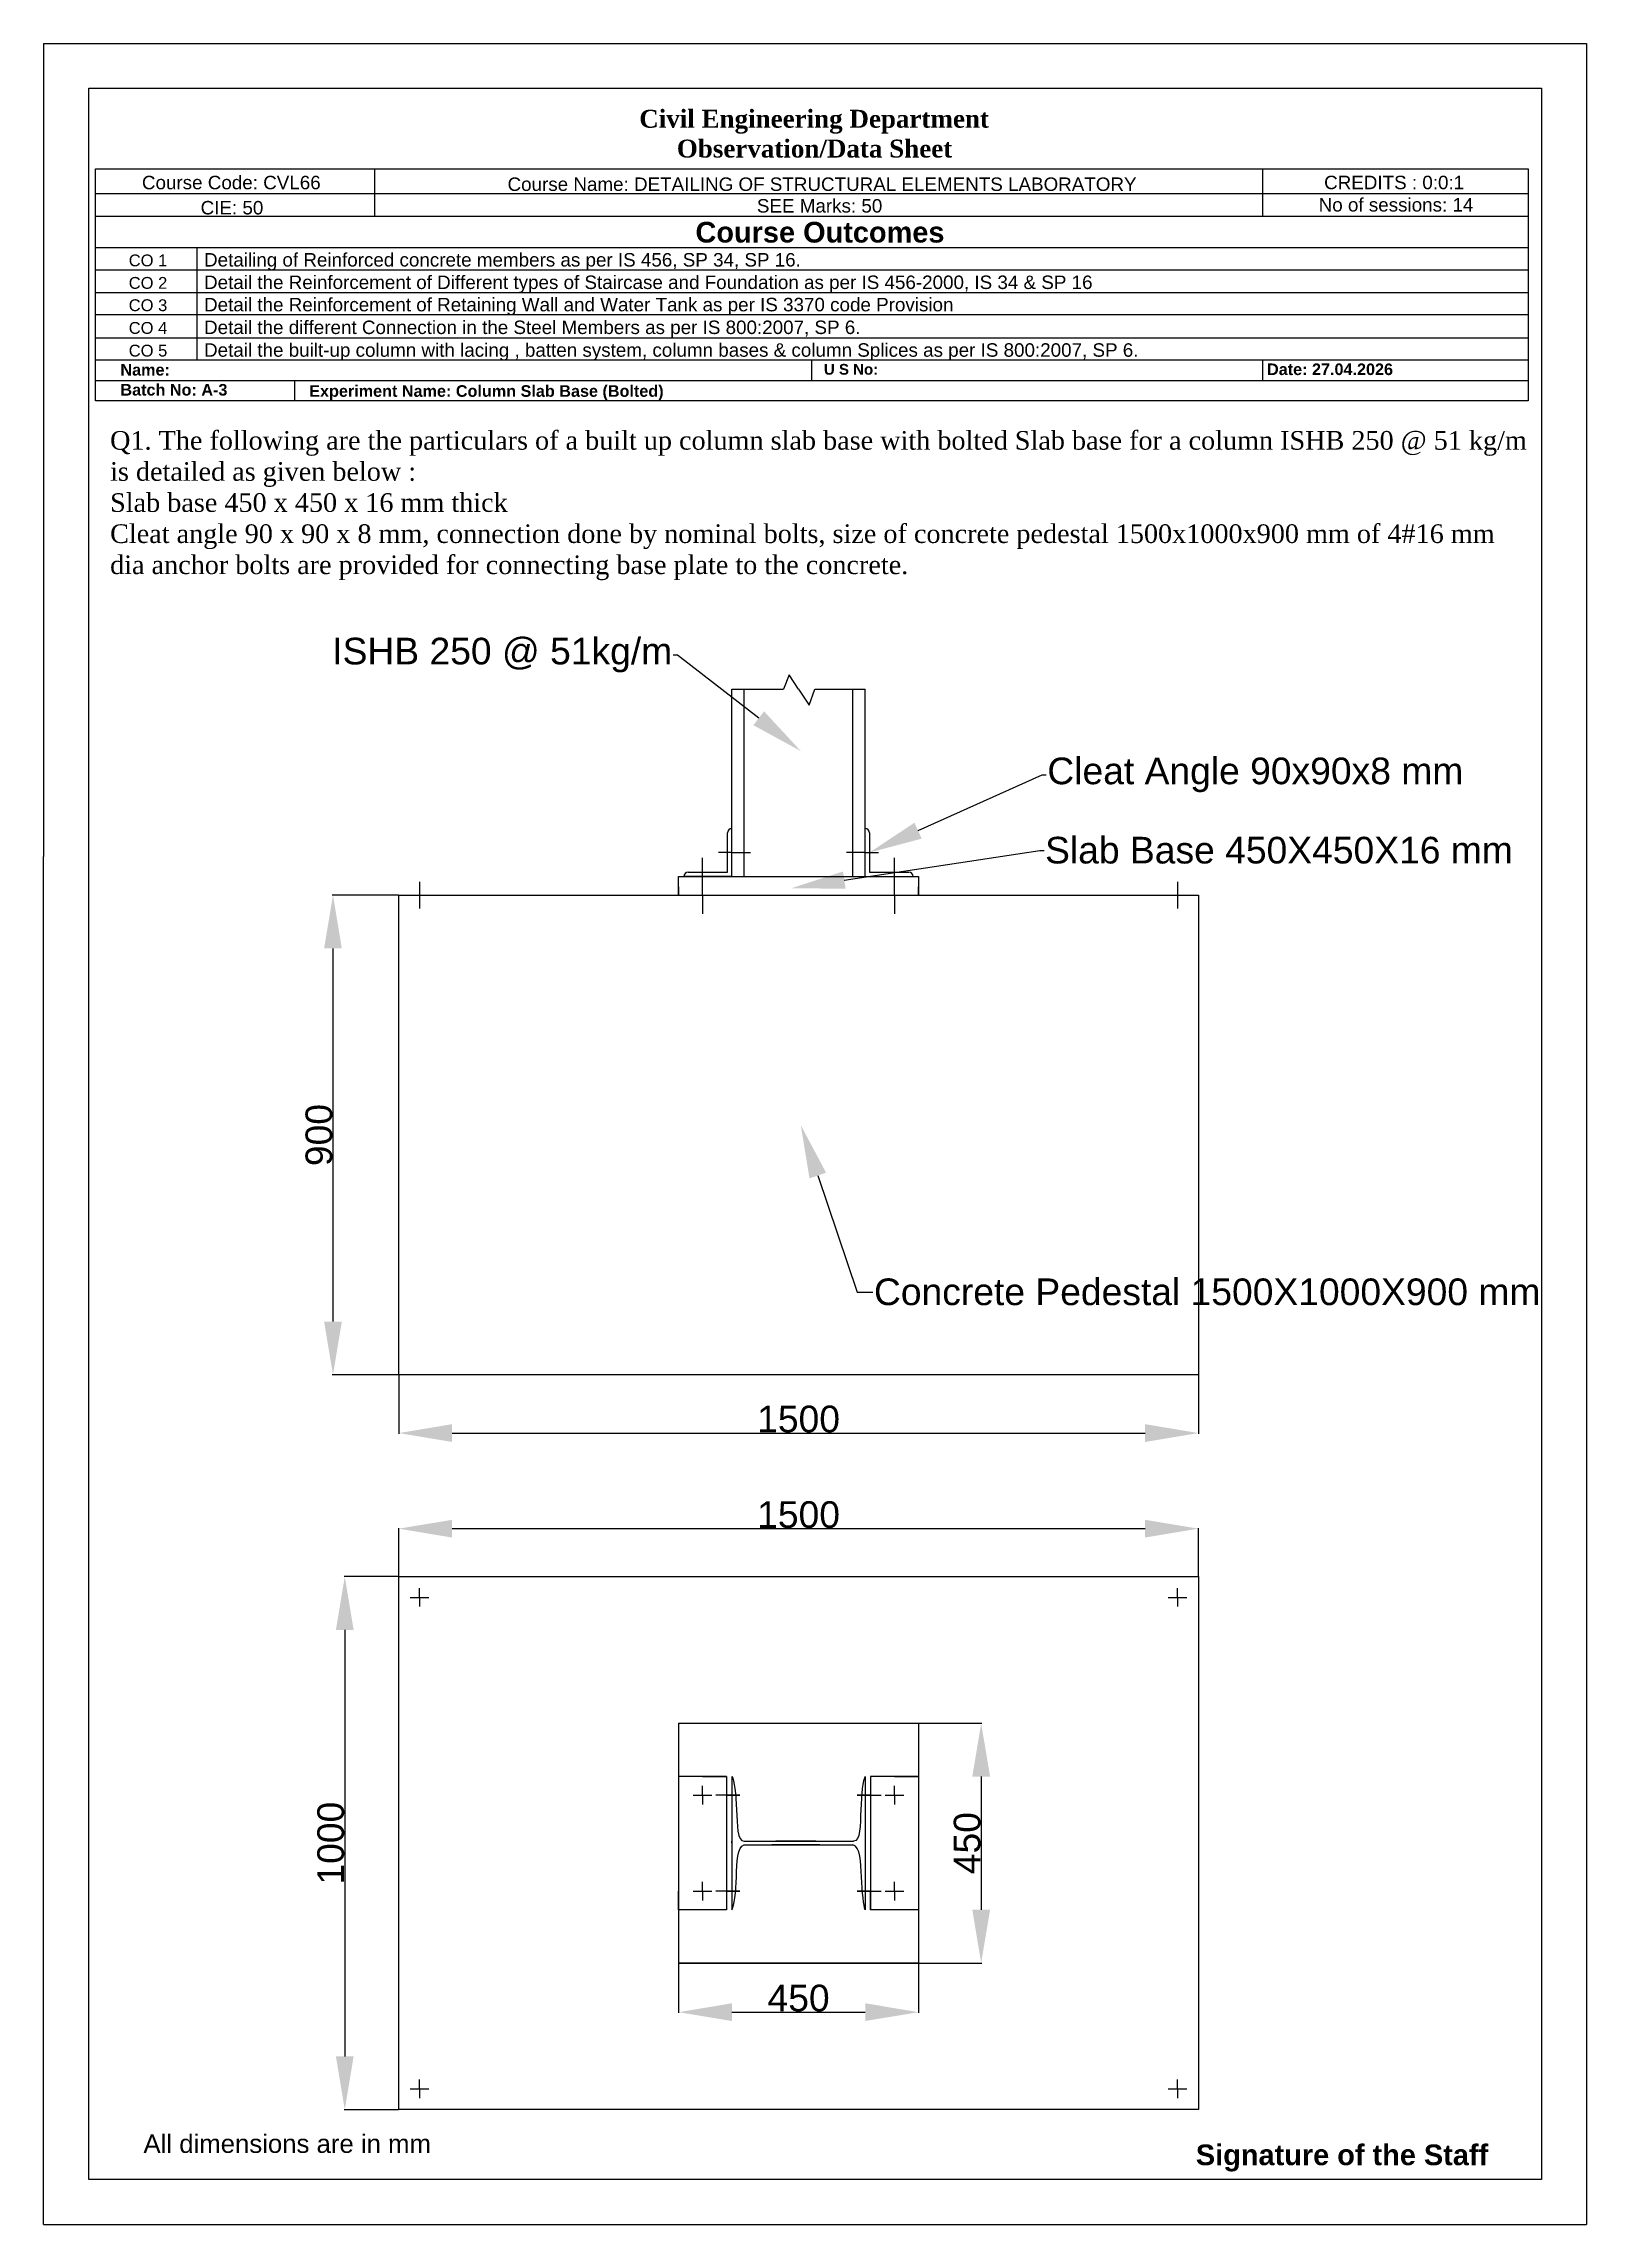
# Model space of a CAD drawing. Header units: millimetres. Extents: x 1139 to 12872, y 675 to 5093.
# Drawn here: x 9978 to 12872, y 1002 to 5093 of the extents above; entities that cross this region are included whole.
import ezdxf
from ezdxf import colors
from ezdxf.entities.mleader import LeaderData, LeaderLine
from ezdxf.math import Vec2, Vec3

# ---------------------------------------------------------------- set-up
doc = ezdxf.new("R2010")
doc.units = ezdxf.units.MM
doc.styles.get("Standard").update_dxf_attribs({"font": 'arial.ttf'})
doc.dimstyles.new('ISO-25', dxfattribs={"dimtxt": 2.5, "dimasz": 2.5, "dimexe": 1.25, "dimexo": 0.625, "dimtad": 1, "dimtxsty": 'Standard', "dimcen": 2.5, "dimadec": 0, "dimazin": 0, "dimtfac": 1, "dimtmove": 0, "dimatfit": 3, "dimfxl": 1, "dimarcsym": 0})

msp = doc.modelspace()

# ---------------------------------------------------------------- texts
at = {"attachment_point": 1}
for s, width, gutter_width, insert, char_height in [('\\pxqc;{\\fBookman Old Style|b0|i0|c0|p18;\\H1.16667x;         \\fBookman Old Style|b1|i0|c0|p18;\\H1.14285x;       Civil Engineering Department\\P               Observation/Data Sheet}', 1278.04959, 125.831, (10689.939, 4968.45), 25.166104), ('Course Code: CVL66', 1182.29382, 126.263, (10162.354, 4844.644), 25.25257), ('Course Name: DETAILING OF STRUCTURAL ELEMENTS LABORATORY', 1182.29382, 126.263, (10848.149, 4841.548), 25.25257), ('CREDITS : 0:0:1', 1182.29382, 126.263, (12379.919, 4844.805), 25.25257), ('CIE: 50', 1182.29382, 126.263, (10272.426, 4797.452), 25.2526), ('SEE Marks: 50', 1182.29382, 126.263, (11315.909, 4800.973), 25.25257), ('No of sessions: 14', 1182.29382, 126.263, (12369.71, 4802.881), 25.25257), ('{\\fArial|b1|i0|c0|p34;Course Outcomes}', 1182.29382, 126.263, (11200.7, 4758.247), 38.81799), ('CO 1', 1038.89557, 110.949, (10137.569, 4697.031), 22.1897), ('Detailing of Reinforced concrete members as per IS 456, SP 34, SP 16.', 1182.29382, 126.263, (10278.855, 4699.719), 25.25257), ('CO 2', 1038.89557, 110.949, (10137.569, 4654.834), 22.1897), ('Detail the Reinforcement of Different types of Staircase and Foundation as per IS 456-2000, IS 34 & SP 16', 2042.97682, 126.263, (10278.855, 4657.522), 25.252569), ('CO 3', 1038.89557, 110.949, (10137.569, 4612.981), 22.1897), ('Detail the Reinforcement of Retaining Wall and Water Tank as per IS 3370 code Provision', 1780.59771, 126.263, (10278.855, 4615.669), 25.25257), ('CO 4', 1038.89557, 110.949, (10137.569, 4570.373), 22.1897), ('Detail the different Connection in the Steel Members as per IS 800:2007, SP 6.', 1555.98529, 126.263, (10278.855, 4573.061), 25.25257), ('CO 5', 1038.89557, 110.949, (10137.569, 4527.79), 22.1897), ('Detail the built-up column with lacing , batten system, column bases & column Splices as per IS 800:2007, SP 6.', 2096.64528, 126.263, (10278.855, 4530.479), 25.252569), ('{\\fArial|b1|i0|c0|p34;Name:}', 1182.29382, 126.263, (10121.962, 4491.629), 21.73807), ('{\\fArial|b1|i0|c0|p34;U S No: }', 1182.29382, 126.263, (11441.588, 4491.711), 20.18535), ('{\\fArial|b1|i0|c0|p34;Date: 27.04.2026 }', 1182.29382, 126.263, (12272.82, 4492.579), 21.73807), ('{\\fArial|b1|i0|c0|p34;Batch No: A-3}', 1182.29382, 126.263, (10121.962, 4454.132), 21.73807), ('{\\fArial|b1|i0|c0|p34;Experiment Name: Column Slab Base (Bolted)}', 1182.29382, 126.263, (10476.135, 4451.788), 21.73807), ('{\\fBookman Old Style|b0|i0|c0|p18;Q1. The following are the particulars of a built up column slab base with bolted Slab base for a column ISHB 250 @ 51 kg/m is detailed as given below : \\PSlab base 450 x 450 x 16 mm thick \\PCleat angle 90 x 90 x 8 mm, connection done by nominal bolts, size of concrete pedestal 1500x1000x900 mm of 4#16 mm dia anchor bolts are provided for connecting base plate to the concrete.}', 2659.15061, 12.5, (10102.624, 4365.835), 35), ('All dimensions are in mm', 1018.30948, 2.88, (10165.256, 1170.153), 34.55631), ('{\\fArial|b1|i0|c0|p34;Signature of the Staff}', 1182.29382, 126.263, (12139.382, 1151.363), 38.81799)]:
    msp.add_mtext_dynamic_manual_height_columns(s, width=width, gutter_width=gutter_width, heights=[0], dxfattribs=dict(at, insert=insert, char_height=char_height))

# ---------------------------------------------------------------- blocks, each defined once
blk = doc.blocks.new('*D74')
at = {"color": 0, "lineweight": -2, "transparency": 16777216}
for p, q in [((10643.4, 3495.1), (10519.4, 3495.1)), ((10520.7, 3395.1), (10520.7, 2695.1)), ((10643.4, 2595.1), (10519.4, 2595.1))]:
    blk.add_line(p, q, dxfattribs=at)
at = {"color": 0, "transparency": 16777216}
for points in [[(10504, 3395.1), (10537.3, 3395.1), (10520.7, 3495.1)], [(10504, 2695.1), (10537.3, 2695.1), (10520.7, 2595.1)]]:
    blk.add_solid(points, dxfattribs=at)
at = {"layer": 'Defpoints', "color": 0, "transparency": 16777216}
for p in [(10644.1, 3495.1), (10520.7, 2595.1), (10644.1, 2595.1)]:
    blk.add_point(p, dxfattribs=at)
at = {"color": 0, "transparency": 16777216, "insert": (10494.5, 3045.1), "char_height": 50, "attachment_point": 5, "rotation": 90}
blk.add_mtext('900', dxfattribs=at)
blk = doc.blocks.new('*D75')
at = {"color": 0, "lineweight": -2, "transparency": 16777216}
for p, q in [((10644.1, 2594.4), (10644.1, 2484.7)), ((12144.1, 2594.4), (12144.1, 2484.7)), ((10744.1, 2486), (12044.1, 2486))]:
    blk.add_line(p, q, dxfattribs=at)
at = {"color": 0, "transparency": 16777216}
for points in [[(10744.1, 2502.7), (10744.1, 2469.3), (10644.1, 2486)], [(12044.1, 2502.7), (12044.1, 2469.3), (12144.1, 2486)]]:
    blk.add_solid(points, dxfattribs=at)
at = {"layer": 'Defpoints', "color": 0, "transparency": 16777216}
for p in [(10644.1, 2595.1), (12144.1, 2595.1), (12144.1, 2486)]:
    blk.add_point(p, dxfattribs=at)
at = {"color": 0, "transparency": 16777216, "insert": (11394.1, 2512.1), "char_height": 50, "attachment_point": 5}
blk.add_mtext('1500', dxfattribs=at)
blk = doc.blocks.new('*D76')
at = {"color": 0, "lineweight": -2, "transparency": 16777216}
for p, q in [((10644.1, 2217.4), (10644.1, 2307.9)), ((10744.1, 2306.7), (12044.1, 2306.7)), ((12144.1, 2217.4), (12144.1, 2307.9))]:
    blk.add_line(p, q, dxfattribs=at)
at = {"color": 0, "transparency": 16777216}
for points in [[(10744.1, 2323.3), (10744.1, 2290), (10644.1, 2306.7)], [(12044.1, 2323.3), (12044.1, 2290), (12144.1, 2306.7)]]:
    blk.add_solid(points, dxfattribs=at)
at = {"layer": 'Defpoints', "color": 0, "transparency": 16777216}
for p in [(12144.1, 2306.7), (10644.1, 2216.7), (12144.1, 2216.7)]:
    blk.add_point(p, dxfattribs=at)
at = {"color": 0, "transparency": 16777216, "insert": (11394.1, 2332.8), "char_height": 50, "attachment_point": 5}
blk.add_mtext('1500', dxfattribs=at)
blk = doc.blocks.new('*D77')
at = {"color": 0, "lineweight": -2, "transparency": 16777216}
for p, q in [((10643.4, 2216.7), (10541.6, 2216.7)), ((10542.8, 2116.7), (10542.8, 1316.7)), ((10643.4, 1216.7), (10541.6, 1216.7))]:
    blk.add_line(p, q, dxfattribs=at)
at = {"color": 0, "transparency": 16777216}
for points in [[(10526.2, 2116.7), (10559.5, 2116.7), (10542.8, 2216.7)], [(10526.2, 1316.7), (10559.5, 1316.7), (10542.8, 1216.7)]]:
    blk.add_solid(points, dxfattribs=at)
at = {"layer": 'Defpoints', "color": 0, "transparency": 16777216}
for p in [(10644.1, 2216.7), (10542.8, 1216.7), (10644.1, 1216.7)]:
    blk.add_point(p, dxfattribs=at)
at = {"color": 0, "transparency": 16777216, "insert": (10516.7, 1716.7), "char_height": 50, "attachment_point": 5, "rotation": 90}
blk.add_mtext('1000', dxfattribs=at)
blk = doc.blocks.new('*D78')
at = {"color": 0, "lineweight": -2, "transparency": 16777216}
for p, q in [((11169.1, 1491.1), (11169.1, 1398.4)), ((11619.1, 1491.1), (11619.1, 1398.4)), ((11269.1, 1399.6), (11519.1, 1399.6))]:
    blk.add_line(p, q, dxfattribs=at)
at = {"color": 0, "transparency": 16777216}
for points in [[(11269.1, 1416.3), (11269.1, 1383), (11169.1, 1399.6)], [(11519.1, 1416.3), (11519.1, 1383), (11619.1, 1399.6)]]:
    blk.add_solid(points, dxfattribs=at)
at = {"layer": 'Defpoints', "color": 0, "transparency": 16777216}
for p in [(11169.1, 1491.7), (11619.1, 1491.7), (11619.1, 1399.6)]:
    blk.add_point(p, dxfattribs=at)
at = {"color": 0, "transparency": 16777216, "insert": (11394.1, 1425.8), "char_height": 50, "attachment_point": 5}
blk.add_mtext('450', dxfattribs=at)
blk = doc.blocks.new('*D79')
at = {"color": 0, "lineweight": -2, "transparency": 16777216}
for p, q in [((11619.7, 1941.7), (11737.9, 1941.7)), ((11736.6, 1841.7), (11736.6, 1591.7)), ((11622, 1491.7), (11737.9, 1491.7))]:
    blk.add_line(p, q, dxfattribs=at)
at = {"color": 0, "transparency": 16777216}
for points in [[(11720, 1841.7), (11753.3, 1841.7), (11736.6, 1941.7)], [(11720, 1591.7), (11753.3, 1591.7), (11736.6, 1491.7)]]:
    blk.add_solid(points, dxfattribs=at)
at = {"layer": 'Defpoints', "color": 0, "transparency": 16777216}
for p in [(11619.1, 1941.7), (11621.4, 1491.7), (11736.6, 1491.7)]:
    blk.add_point(p, dxfattribs=at)
at = {"color": 0, "transparency": 16777216, "insert": (11710.5, 1716.7), "char_height": 50, "attachment_point": 5, "rotation": 90}
blk.add_mtext('450', dxfattribs=at)

# ---------------------------------------------------------------- dimensions: what is measured, and where the dimension line sits
for base, p1, p2, picture, middle in [((10520.651, 2595.065), (10644.064, 3495.065), (10644.064, 2595.065), '*D74', (10494.497, 3045.065)), ((10542.845, 1216.749), (10644.064, 2216.749), (10644.064, 1216.749), '*D77', (10516.691, 1716.749)), ((11736.642, 1491.749), (11619.064, 1941.749), (11621.42, 1491.749), '*D79', (11710.488, 1716.749))]:
    dim = msp.add_linear_dim(base=base, p1=p1, p2=p2, angle=90, dimstyle='ISO-25', override={"dimtxt": 50, "dimasz": 100})
    dim.commit()
    dim.dimension.update_dxf_attribs({"geometry": picture, "text_midpoint": middle})
for base, p1, p2, picture, middle in [((12144.064, 2485.994), (10644.064, 2595.065), (12144.064, 2595.065), '*D75', (11394.064, 2512.148)), ((12144.064, 2306.675), (10644.064, 2216.749), (12144.064, 2216.749), '*D76', (11394.064, 2332.829)), ((11619.064, 1399.645), (11169.064, 1491.749), (11619.064, 1491.749), '*D78', (11394.064, 1425.799))]:
    dim = msp.add_linear_dim(base=base, p1=p1, p2=p2, dimstyle='ISO-25', override={"dimtxt": 50, "dimasz": 100})
    dim.commit()
    dim.dimension.update_dxf_attribs({"geometry": picture, "text_midpoint": middle})

# ---------------------------------------------------------------- linework, layer by layer
for p, q in [((9977.911, 5092.641), (12871.879, 5092.641)), ((9977.911, 5092.641), (9977.911, 3567.721)), ((12871.879, 5092.641), (12871.879, 1001.51)), ((10598.546, 4857.736), (10598.546, 4768.108)), ((12264.512, 4857.736), (12264.512, 4768.108)), ((10075.074, 4811.207), (12762.68, 4811.207)), ((12762.68, 4768.108), (10075.074, 4768.108)), ((10075.074, 4710.249), (12762.68, 4710.249)), ((10265.06, 4710.249), (10265.06, 4667.375)), ((12762.68, 4667.375), (10075.074, 4667.375)), ((10265.06, 4667.375), (10265.06, 4625.856)), ((10075.074, 4625.856), (12762.68, 4625.856)), ((10265.06, 4625.856), (10265.06, 4583.669)), ((12762.68, 4583.669), (10075.074, 4583.669)), ((10265.06, 4583.669), (10265.06, 4540.639)), ((10075.074, 4540.639), (12762.68, 4540.639)), ((10265.06, 4540.639), (10265.06, 4498.505)), ((12762.68, 4498.505), (10075.074, 4498.505)), ((10075.074, 4460.886), (12762.68, 4460.886)), ((10449.31, 4422.547), (10449.31, 4460.886)), ((11418.665, 4460.886), (11418.665, 4498.505)), ((12265.214, 4460.886), (12265.214, 4498.505)), ((11376.342, 3908.566), (11365.985, 3881.524)), ((11394.064, 3881.524), (11376.342, 3908.566)), ((11269.064, 3530.065), (11269.064, 3881.524)), ((11269.064, 3881.524), (11365.985, 3881.524)), ((11292.264, 3530.065), (11292.264, 3881.524)), ((11394.064, 3881.524), (11413.79, 3851.424)), ((11413.79, 3851.424), (11424.344, 3881.524)), ((11424.344, 3881.524), (11519.064, 3881.524)), ((11495.864, 3530.065), (11495.864, 3881.524)), ((11519.064, 3530.065), (11519.064, 3881.524)), ((11261.064, 3538.065), (11261.064, 3612.065)), ((11269.064, 3530.065), (11269.064, 3620.065)), ((11519.064, 3530.065), (11519.064, 3620.065)), ((11527.064, 3612.065), (11527.064, 3538.065)), ((9977.911, 1001.51), (9977.911, 3567.721)), ((11214.064, 3495.065), (11214.064, 3565.065)), ((11269.064, 3575.065), (11244.064, 3575.065)), ((11269.064, 3575.065), (11304.064, 3575.065)), ((11519.064, 3575.065), (11484.064, 3575.065)), ((11519.064, 3575.065), (11544.064, 3575.065)), ((11574.064, 3495.065), (11574.064, 3565.065)), ((10682.955, 3520.065), (10682.955, 3470.065)), ((11169.064, 3495.065), (11169.064, 3530.065)), ((11169.064, 3530.065), (11619.064, 3530.065)), ((11269.064, 3530.065), (11179.064, 3530.065)), ((11187.064, 3538.065), (11261.064, 3538.065)), ((11344.064, 3530.065), (11434.064, 3530.065)), ((11351.564, 3530.065), (11426.564, 3530.065)), ((11389.064, 3530.065), (11434.064, 3530.065)), ((11394.064, 3530.065), (11426.564, 3530.065)), ((11527.064, 3538.065), (11601.064, 3538.065)), ((11619.064, 3530.065), (11619.064, 3495.065)), ((12105.173, 3520.065), (12105.173, 3470.065)), ((10644.064, 3495.065), (12144.064, 3495.065)), ((10644.064, 2595.065), (10644.064, 3495.065)), ((11169.064, 3511.065), (11169.064, 3495.065)), ((11169.064, 3511.065), (11169.064, 3495.065)), ((11169.064, 3495.065), (11394.064, 3495.065)), ((11214.064, 3495.065), (11214.064, 3460.065)), ((11394.064, 3495.065), (11619.064, 3495.065)), ((11574.064, 3495.065), (11574.064, 3460.065)), ((11619.064, 3495.065), (11619.064, 3511.065)), ((11619.064, 3511.065), (11619.064, 3495.065)), ((12144.064, 3495.065), (12144.064, 2595.065)), ((12144.064, 2595.065), (10644.064, 2595.065)), ((10644.064, 2216.749), (12144.064, 2216.749)), ((10644.064, 1216.749), (10644.064, 2216.749)), ((12144.064, 2216.749), (12144.064, 1216.749)), ((10665.455, 2177.859), (10700.455, 2177.859)), ((10682.955, 2177.859), (10682.955, 2195.359)), ((10682.955, 2177.859), (10682.955, 2160.359)), ((12087.673, 2177.859), (12122.673, 2177.859)), ((12105.173, 2177.859), (12105.173, 2195.359)), ((12105.173, 2177.859), (12105.173, 2160.359)), ((10644.064, 1716.749), (10644.064, 1941.749)), ((11169.064, 1941.749), (11169.064, 1491.749)), ((11169.064, 1941.749), (11619.064, 1941.749)), ((11619.064, 1941.749), (11619.064, 1491.749)), ((12144.064, 1941.749), (12144.064, 1491.749)), ((11259.064, 1841.749), (11169.064, 1841.749)), ((11214.064, 1841.749), (11169.064, 1841.749)), ((11169.064, 1841.749), (11169.064, 1806.749)), ((11169.064, 1841.749), (11169.064, 1591.749)), ((11214.064, 1841.749), (11259.064, 1841.749)), ((11259.064, 1841.749), (11259.064, 1591.749)), ((11269.064, 1841.749), (11269.064, 1591.749)), ((11519.061, 1841.752), (11519.064, 1591.758)), ((11619.064, 1841.749), (11529.064, 1841.749)), ((11574.064, 1841.749), (11529.064, 1841.749)), ((11529.064, 1841.749), (11529.064, 1806.749)), ((11529.064, 1841.749), (11529.064, 1591.749)), ((11574.064, 1841.749), (11619.064, 1841.749)), ((11619.064, 1841.749), (11619.064, 1591.749)), ((11196.564, 1806.749), (11231.564, 1806.749)), ((11214.064, 1806.749), (11214.064, 1824.249)), ((11214.064, 1806.749), (11214.064, 1789.249)), ((11284.064, 1806.749), (11239.064, 1806.749)), ((11259.064, 1806.749), (11284.064, 1806.749)), ((11529.064, 1806.749), (11504.064, 1806.749)), ((11504.064, 1806.749), (11549.064, 1806.749)), ((11556.564, 1806.749), (11591.564, 1806.749)), ((11574.064, 1806.749), (11574.064, 1824.249)), ((11574.064, 1806.749), (11574.064, 1789.249)), ((11269.064, 1716.749), (11269.064, 1720.199)), ((11292.264, 1720.199), (11497.198, 1720.199)), ((11344.064, 1720.199), (11434.064, 1720.199)), ((11426.564, 1720.199), (11351.564, 1720.199)), ((11389.064, 1720.199), (11434.064, 1720.199)), ((11519.062, 1720.199), (11519.064, 1720.199)), ((11292.264, 1713.299), (11495.864, 1713.299)), ((11434.096, 1713.299), (11344.096, 1713.299)), ((11426.902, 1713.299), (11351.902, 1713.299)), ((11519.063, 1713.299), (11519.064, 1713.299)), ((11214.064, 1626.749), (11214.064, 1644.249)), ((11574.064, 1626.749), (11574.064, 1644.249)), ((11169.064, 1591.749), (11169.064, 1626.749)), ((11196.564, 1626.749), (11231.564, 1626.749)), ((11214.064, 1626.749), (11214.064, 1609.249)), ((11284.064, 1626.749), (11239.064, 1626.749)), ((11259.064, 1626.749), (11284.064, 1626.749)), ((11529.064, 1626.749), (11504.064, 1626.749)), ((11504.064, 1626.749), (11549.064, 1626.749)), ((11529.064, 1591.749), (11529.064, 1626.749)), ((11556.564, 1626.749), (11591.564, 1626.749)), ((11574.064, 1626.749), (11574.064, 1609.249)), ((11259.064, 1591.749), (11169.064, 1591.749)), ((11619.064, 1591.749), (11529.064, 1591.749)), ((11619.064, 1491.749), (11169.064, 1491.749)), ((11169.064, 1491.749), (11654.064, 1491.749)), ((10682.955, 1255.64), (10682.955, 1273.14)), ((12105.173, 1255.64), (12105.173, 1273.14)), ((10665.455, 1255.64), (10700.455, 1255.64)), ((10682.955, 1255.64), (10682.955, 1238.14)), ((12087.673, 1255.64), (12122.673, 1255.64)), ((12105.173, 1255.64), (12105.173, 1238.14)), ((12144.064, 1216.749), (10644.064, 1216.749)), ((9977.911, 1001.51), (11793.187, 1001.51)), ((11793.187, 1001.51), (12871.879, 1001.51))]:
    msp.add_line(p, q)
for points in [[(10062.641, 5008.983), (12787.66, 5008.983), (12787.66, 1085.75), (10062.641, 1085.75)], [(10075.074, 4857.736), (12762.68, 4857.736), (12762.68, 4422.547), (10075.074, 4422.547)]]:
    msp.add_lwpolyline(points, close=True)
for points in [[(11269.064, 1841.749), (11270.711, 1838.427), (11272.186, 1833.377), (11273.493, 1826.826), (11274.639, 1818.999), (11275.626, 1810.119), (11276.459, 1800.413), (11277.144, 1790.104), (11277.684, 1779.418), (11278.113, 1768.606), (11278.581, 1758.016), (11279.268, 1748.026), (11280.354, 1739.01), (11282.017, 1731.343), (11284.436, 1725.403), (11287.792, 1721.563), (11292.264, 1720.199)], [(11519.061, 1841.752), (11517.437, 1838.418), (11515.997, 1833.359), (11514.735, 1826.799), (11513.644, 1818.964), (11512.718, 1810.078), (11511.952, 1800.365), (11511.339, 1790.052), (11510.873, 1779.363), (11510.52, 1768.548), (11510.132, 1757.958), (11509.532, 1747.969), (11508.545, 1738.956), (11506.994, 1731.297), (11504.704, 1725.367), (11501.497, 1721.543), (11497.198, 1720.199)], [(11269.064, 1591.749), (11270.688, 1595.082), (11272.132, 1600.129), (11273.403, 1606.657), (11274.51, 1614.432), (11275.461, 1623.217), (11276.265, 1632.778), (11276.931, 1642.881), (11277.466, 1653.291), (11277.908, 1663.761), (11278.402, 1673.996), (11279.125, 1683.689), (11280.249, 1692.534), (11281.951, 1700.224), (11284.404, 1706.453), (11287.783, 1710.914), (11292.264, 1713.299)], [(11519.064, 1591.758), (11517.987, 1595.079), (11516.937, 1600.117), (11515.928, 1606.636), (11514.974, 1614.402), (11514.086, 1623.181), (11513.28, 1632.737), (11512.568, 1642.835), (11511.964, 1653.241), (11511.448, 1663.707), (11510.871, 1673.94), (11510.048, 1683.634), (11508.799, 1692.483), (11506.938, 1700.179), (11504.284, 1706.418), (11500.654, 1710.894), (11495.864, 1713.299)]]:
    msp.add_lwpolyline(points)
for centre, start, end in [((11269.064, 3612.065), 90, 180), ((11519.064, 3612.065), 0, 90), ((11187.064, 3530.065), 90, 180), ((11601.064, 3530.065), 0, 90)]:
    msp.add_arc(centre, 8, start, end)

msp.set_redraw_order([(e.dxf.handle, doc.entitydb.next_handle()) for e in msp.query("TEXT MTEXT ATTDEF DIMENSION ARC_DIMENSION")])  # texts and dimensions are drawn at this point

# ---------------------------------------------------------------- leaders
ml = msp.add_multileader_mtext('Standard')
ml.set_content('ISHB 250 @ 51kg/m', color=256)
ml.set_leader_properties()
ml.build(insert=Vec2(0, 0))
ml.multileader.update_dxf_attribs({"arrow_head_size": 100})
ctx = ml.context
ctx.base_point, ctx.char_height, ctx.arrow_head_size, ctx.plane_origin = Vec3(10528.282, 3945.68), 50, 100, Vec3(11398.196, 3765.494)
ctx.text_align_type = 2
notes = []
notes.append((ctx, [(1, (1, 1, 0), (11167.021, 3945.68), (-1, 0), 8, [(0, [(11398.196, 3765.494)], 0, [])])]))
ctx.mtext.insert, ctx.mtext.alignment, ctx.mtext.flow_direction = Vec3(11157.021, 3978.03), 3, 5
ml = msp.add_multileader_mtext('Standard')
ml.set_content('Cleat Angle 90x90x8 mm ', color=256)
ml.set_leader_properties()
ml.build(insert=Vec2(0, 0))
ml.multileader.update_dxf_attribs({"arrow_head_size": 100})
ctx = ml.context
ctx.base_point, ctx.char_height, ctx.arrow_head_size, ctx.plane_origin = Vec3(11858.746, 3720.903), 50, 100, Vec3(11527.064, 3575.065)
notes.append((ctx, [(0, (1, 1, 0), (11850.746, 3720.903), (1, 0), 8, [(0, [(11527.064, 3575.065)], 0, [])])]))
ctx.mtext.insert, ctx.mtext.flow_direction = Vec3(11860.746, 3753.253), 5
ml = msp.add_multileader_mtext('Standard')
ml.set_content('Slab Base 450X450X16 mm', color=256)
ml.set_leader_properties()
ml.build(insert=Vec2(0, 0))
ml.multileader.update_dxf_attribs({"arrow_head_size": 100})
ctx = ml.context
ctx.base_point, ctx.char_height, ctx.arrow_head_size, ctx.plane_origin = Vec3(11854.511, 3579.155), 50, 100, Vec3(11381.032, 3508.274)
notes.append((ctx, [(0, (1, 1, 0), (11846.511, 3579.155), (1, 0), 8, [(0, [(11381.032, 3508.274)], 0, [])])]))
ctx.mtext.insert, ctx.mtext.flow_direction = Vec3(11856.511, 3604.581), 5
ml = msp.add_multileader_mtext('Standard')
ml.set_content('Concrete Pedestal 1500X1000X900 mm', color=256)
ml.set_leader_properties()
ml.build(insert=Vec2(0, 0))
ml.multileader.update_dxf_attribs({"arrow_head_size": 100})
ctx = ml.context
ctx.base_point, ctx.char_height, ctx.arrow_head_size, ctx.plane_origin = Vec3(11533.475, 2750.618), 50, 100, Vec3(11398.196, 3063.946)
notes.append((ctx, [(0, (1, 1, 0), (11503.722, 2750.618), (1, 0), 29.753, [(0, [(11398.196, 3063.946)], 0, [])])]))
ctx.mtext.insert, ctx.mtext.flow_direction = Vec3(11535.475, 2776.045), 5
for ctx, leaders in notes:
    for number, flags, end, landing, length, lines in leaders:
        leader = LeaderData()
        leader.index, (leader.has_last_leader_line, leader.has_dogleg_vector, leader.attachment_direction) = number, flags
        leader.last_leader_point, leader.dogleg_vector, leader.dogleg_length = Vec3(end), Vec3(landing), length
        for number, points, colour, breaks in lines:
            line = LeaderLine()
            line.index, line.vertices, line.color, line.breaks = number, Vec3.list(points), colors.encode_raw_color(colour), breaks
            leader.lines.append(line)
        ctx.leaders.append(leader)

doc.saveas('drawing.dxf')
